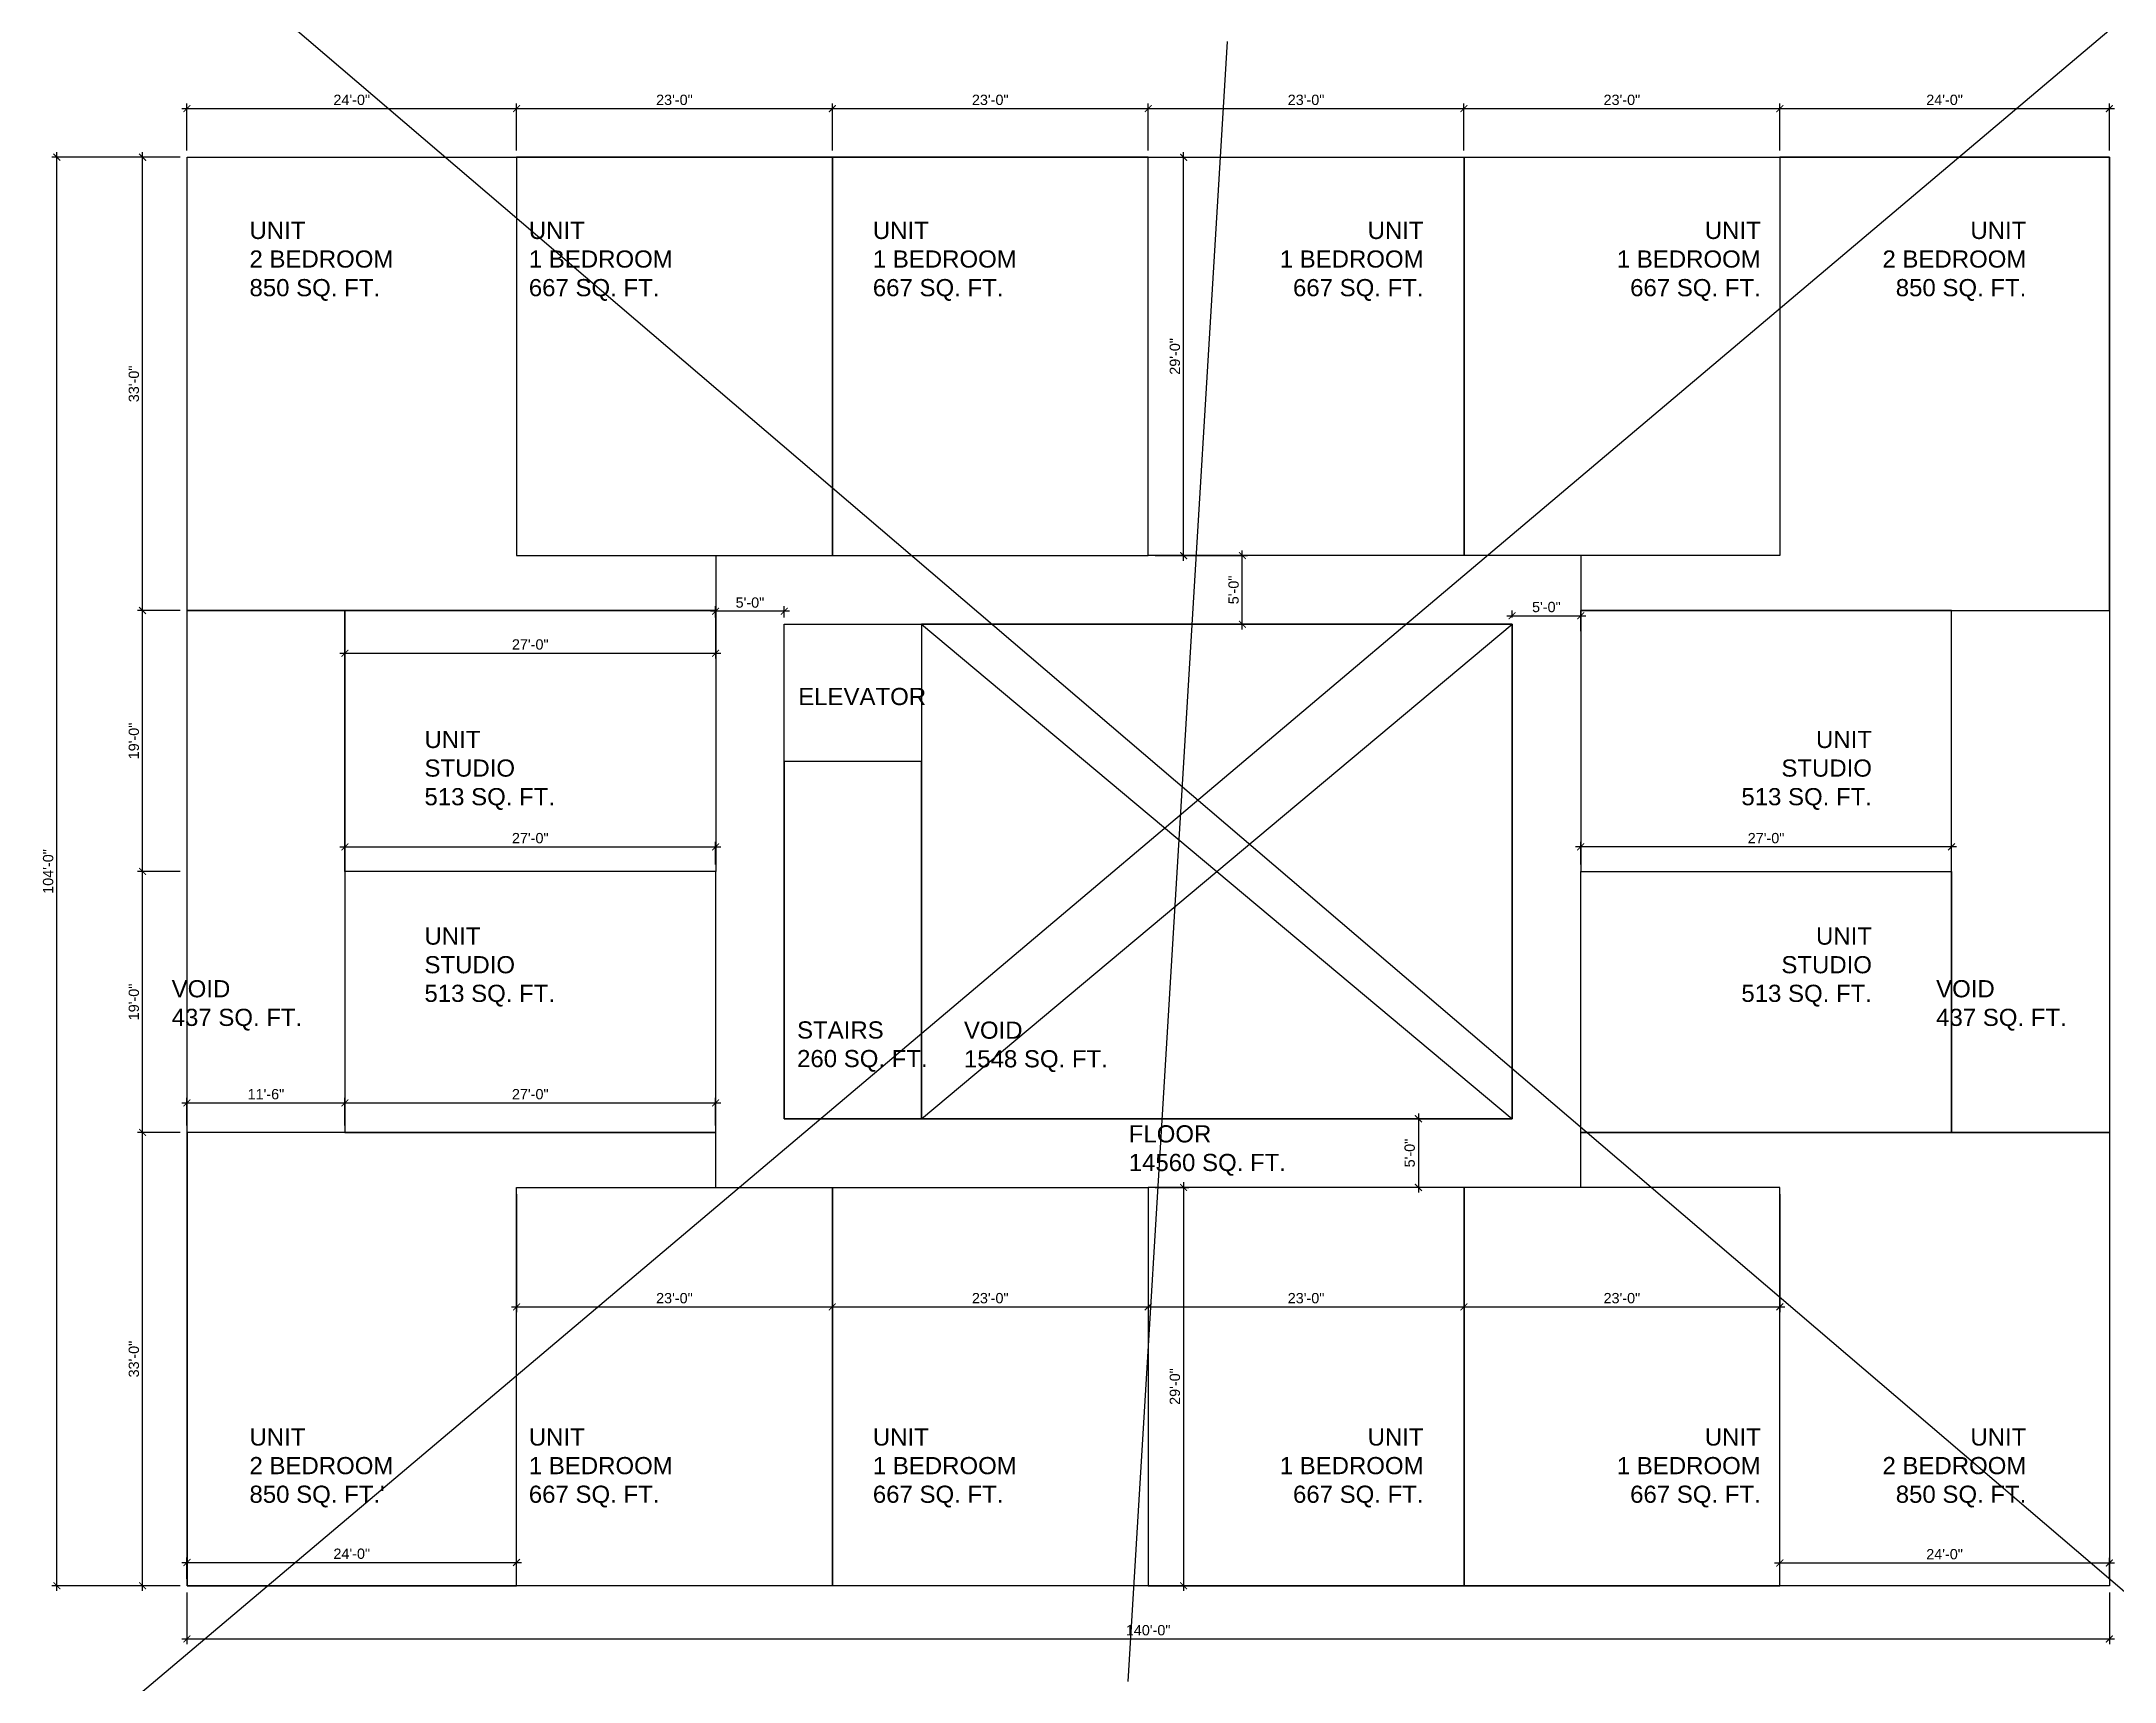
# Model space of a CAD drawing. Header units: feet. Extents: x -7809 to 10324, y 621 to 3578.
# Drawn here: x -7077 to -5265, y 1319 to 2752 of the extents above; entities that cross this region are included whole.
import ezdxf

# ---------------------------------------------------------------- set-up
doc = ezdxf.new("R2010")
doc.units = ezdxf.units.FT
doc.header["$LTSCALE"] = 2
doc.layers.add('walls', color=150, linetype='Continuous')
doc.styles.get("Standard").update_dxf_attribs({"font": 'arial.ttf'})
doc.dimstyles.new('Arch96', dxfattribs={"dimscale": 96, "dimtxt": 0.09375, "dimasz": 0.0625, "dimexe": 0.046875, "dimexo": 0.0625, "dimgap": 0.03125, "dimtad": 1, "dimtoh": 1, "dimdec": 4, "dimzin": 3, "dimdsep": 46, "dimlunit": 4, "dimtxsty": 'Standard', "dimblk": 'ARO14', "dimblk1": 'ARCHTICK', "dimblk2": 'ARCHTICK', "dimsah": 1, "dimcen": 0.1875, "dimdle": 0.046875, "dimclrd": 256, "dimclre": 256, "dimclrt": 256, "dimaunit": 1, "dimadec": 3, "dimazin": 2, "dimtfac": 1, "dimtdec": 4, "dimtmove": 2, "dimatfit": 3, "dimldrblk": 'ARO14', "dimfxl": 1, "dimfrac": 2, "dimlwd": -3, "dimlwe": -3, "dimarcsym": 0})

msp = doc.modelspace()

# ---------------------------------------------------------------- texts
at = {"layer": 'walls', "char_height": 15}
for s, width, insert, attachment_point in [('UNIT\\P2 BEDROOM\\P850 SQ. FT.', 131.6050053, (-6895.16454, 2594.10191), 1), ('UNIT\\P1 BEDROOM\\P667 SQ. FT.', 179.3531107, (-6651.04199, 2594.10191), 1), ('UNIT\\P1 BEDROOM\\P667 SQ. FT.', 131.6050053, (-6350.39025, 2594.10191), 1), ('UNIT\\P1 BEDROOM\\P667 SQ. FT.', 131.6050053, (-5869.11369, 2594.10191), 3), ('UNIT\\P1 BEDROOM\\P667 SQ. FT.', 179.3531107, (-5574.46195, 2594.10191), 3), ('UNIT\\P2 BEDROOM\\P850 SQ. FT.', 131.6050053, (-5342.3394, 2594.10191), 3), ('ELEVATOR', 131.6050053, (-6415.62361, 2186.88998), 1), ('UNIT\\PSTUDIO\\P513 SQ. FT.', 131.6050053, (-6742.24715, 2149.37014), 1), ('UNIT\\PSTUDIO\\P513 SQ. FT.', 131.6050053, (-5477.25678, 2149.37014), 3), ('UNIT\\PSTUDIO\\P513 SQ. FT.', 131.6050053, (-6742.24715, 1977.57115), 1), ('UNIT\\PSTUDIO\\P513 SQ. FT.', 131.6050053, (-5477.25678, 1977.57115), 3), ('VOID\\P437 SQ. FT.', 131.6050053, (-6963.15437, 1931.57115), 1), ('VOID\\P437 SQ. FT.', 131.6050053, (-5421.15437, 1931.57115), 1), ('STAIRS\\P260 SQ. FT.', 131.6050053, (-6416.60954, 1895.57115), 1), ('VOID\\P1548 SQ. FT.', 131.6050053, (-6270.77436, 1895.37346), 1), ('FLOOR\\P14560 SQ. FT.', 182.4151586, (-6126.77436, 1804.78892), 1), ("UNIT\\P2 BEDROOM\\P850 SQ. FT.'", 131.6050053, (-6895.16454, 1470.82076), 7), ('UNIT\\P1 BEDROOM\\P667 SQ. FT.', 179.3531107, (-6651.04199, 1470.82076), 7), ('UNIT\\P1 BEDROOM\\P667 SQ. FT.', 131.6050053, (-6350.39025, 1470.82076), 7), ('UNIT\\P1 BEDROOM\\P667 SQ. FT.', 131.6050053, (-5869.11369, 1470.82076), 9), ('UNIT\\P1 BEDROOM\\P667 SQ. FT.', 179.3531107, (-5574.46195, 1470.82076), 9), ('UNIT\\P2 BEDROOM\\P850 SQ. FT.', 131.6050053, (-5342.3394, 1470.82076), 9)]:
    msp.add_mtext_dynamic_manual_height_columns(s, width=width, gutter_width=12.5, heights=[0], dxfattribs=dict(at, insert=insert, attachment_point=attachment_point))

# ---------------------------------------------------------------- blocks, each defined once
blk = doc.blocks.new('_ARCHTICK')
at = {"linetype": 'ByBlock', "const_width": 0.15}
blk.add_lwpolyline([(-0.5, -0.5), (0.5, 0.5)], dxfattribs=at)
blk = doc.blocks.new('*D16')
at = {"layer": 'Defpoints', "color": 0, "transparency": 16777216}
for p in [(-7063.5, 2650.5), (-6949.8, 2650.5), (-6949.8, 1402.5)]:
    blk.add_point(p, dxfattribs=at)
at = {"layer": 'walls', "lineweight": -3, "transparency": 16777216}
for p, q in [((-6955.8, 2650.5), (-7068, 2650.5)), ((-7063.5, 1398), (-7063.5, 2655)), ((-6955.8, 1402.5), (-7068, 1402.5))]:
    blk.add_line(p, q, dxfattribs=at)
at = {"layer": 'walls', "lineweight": -3, "transparency": 16777216, "xscale": 6, "yscale": 6, "zscale": 6}
for p, rotation in [((-7063.5, 2650.5), 90), ((-7063.5, 1402.5), 270)]:
    blk.add_blockref('_ARCHTICK', p, dxfattribs=dict(at, rotation=rotation))
at = {"layer": 'walls', "transparency": 16777216, "insert": (-7071.1, 2026.5), "char_height": 9, "attachment_point": 5, "rotation": 90}
blk.add_mtext('104\'-0"', dxfattribs=at)
blk = doc.blocks.new('ARO14')
blk.add_line((0, 0), (-1.02, 0))
at = {"const_width": 0.0625}
blk.add_lwpolyline([(-0.77, 0.47), (0, 0), (-0.77, -0.47)], dxfattribs=at)
blk = doc.blocks.new('*D18')
at = {"layer": 'Defpoints', "color": 0, "transparency": 16777216}
for p in [(-6949.8, 1402.5), (-5269.8, 1402.5), (-5269.8, 1356)]:
    blk.add_point(p, dxfattribs=at)
at = {"layer": 'walls', "lineweight": -3, "transparency": 16777216}
for p, q in [((-6949.8, 1396.5), (-6949.8, 1351.5)), ((-5269.8, 1396.5), (-5269.8, 1351.5)), ((-6954.3, 1356), (-5265.3, 1356))]:
    blk.add_line(p, q, dxfattribs=at)
at = {"layer": 'walls', "lineweight": -3, "transparency": 16777216, "xscale": 6, "yscale": 6, "zscale": 6, "rotation": 180}
blk.add_blockref('_ARCHTICK', (-6949.8, 1356), dxfattribs=at)
at = {"layer": 'walls', "lineweight": -3, "transparency": 16777216, "xscale": 6, "yscale": 6, "zscale": 6}
blk.add_blockref('_ARCHTICK', (-5269.8, 1356), dxfattribs=at)
at = {"layer": 'walls', "transparency": 16777216, "insert": (-6109.8, 1363.6), "char_height": 9, "attachment_point": 5}
blk.add_mtext('140\'-0"', dxfattribs=at)
blk = doc.blocks.new('*D19')
at = {"layer": 'Defpoints', "color": 0, "transparency": 16777216}
for p in [(-6988.6, 2026.5), (-6949.8, 2026.5), (-6949.8, 1798.5)]:
    blk.add_point(p, dxfattribs=at)
at = {"layer": 'walls', "lineweight": -3, "transparency": 16777216}
for p, q in [((-6988.6, 1794), (-6988.6, 2031)), ((-6955.8, 2026.5), (-6993.1, 2026.5)), ((-6955.8, 1798.5), (-6993.1, 1798.5))]:
    blk.add_line(p, q, dxfattribs=at)
at = {"layer": 'walls', "lineweight": -3, "transparency": 16777216, "xscale": 6, "yscale": 6, "zscale": 6}
for p, rotation in [((-6988.6, 2026.5), 90), ((-6988.6, 1798.5), 270)]:
    blk.add_blockref('_ARCHTICK', p, dxfattribs=dict(at, rotation=rotation))
at = {"layer": 'walls', "transparency": 16777216, "insert": (-6996.2, 1912.5), "char_height": 9, "attachment_point": 5, "rotation": 90}
blk.add_mtext('19\'-0"', dxfattribs=at)
blk = doc.blocks.new('*D21')
at = {"layer": 'Defpoints', "color": 0, "transparency": 16777216}
for p in [(-6811.8, 2254.5), (-6487.8, 2254.5), (-6487.8, 2217.2)]:
    blk.add_point(p, dxfattribs=at)
at = {"layer": 'walls', "lineweight": -3, "transparency": 16777216}
for p, q in [((-6811.8, 2248.5), (-6811.8, 2212.7)), ((-6487.8, 2248.5), (-6487.8, 2212.7)), ((-6816.3, 2217.2), (-6483.3, 2217.2))]:
    blk.add_line(p, q, dxfattribs=at)
at = {"layer": 'walls', "lineweight": -3, "transparency": 16777216, "xscale": 6, "yscale": 6, "zscale": 6, "rotation": 180}
blk.add_blockref('_ARCHTICK', (-6811.8, 2217.2), dxfattribs=at)
at = {"layer": 'walls', "lineweight": -3, "transparency": 16777216, "xscale": 6, "yscale": 6, "zscale": 6}
blk.add_blockref('_ARCHTICK', (-6487.8, 2217.2), dxfattribs=at)
at = {"layer": 'walls', "transparency": 16777216, "insert": (-6649.8, 2224.8), "char_height": 9, "attachment_point": 5}
blk.add_mtext('27\'-0"', dxfattribs=at)
blk = doc.blocks.new('*D27')
at = {"layer": 'Defpoints', "color": 0, "transparency": 16777216}
for p in [(-6988.6, 1798.5), (-6949.8, 1798.5), (-6949.8, 1402.5)]:
    blk.add_point(p, dxfattribs=at)
at = {"layer": 'walls', "lineweight": -3, "transparency": 16777216}
for p, q in [((-6955.8, 1798.5), (-6993.1, 1798.5)), ((-6988.6, 1398), (-6988.6, 1803)), ((-6955.8, 1402.5), (-6993.1, 1402.5))]:
    blk.add_line(p, q, dxfattribs=at)
at = {"layer": 'walls', "lineweight": -3, "transparency": 16777216, "xscale": 6, "yscale": 6, "zscale": 6}
for p, rotation in [((-6988.6, 1798.5), 90), ((-6988.6, 1402.5), 270)]:
    blk.add_blockref('_ARCHTICK', p, dxfattribs=dict(at, rotation=rotation))
at = {"layer": 'walls', "transparency": 16777216, "insert": (-6996.2, 1600.5), "char_height": 9, "attachment_point": 5, "rotation": 90}
blk.add_mtext('33\'-0"', dxfattribs=at)
blk = doc.blocks.new('*D28')
at = {"layer": 'Defpoints', "color": 0, "transparency": 16777216}
for p in [(-6988.6, 2254.5), (-6949.8, 2254.5), (-6949.8, 2026.5)]:
    blk.add_point(p, dxfattribs=at)
at = {"layer": 'walls', "lineweight": -3, "transparency": 16777216}
for p, q in [((-6955.8, 2254.5), (-6993.1, 2254.5)), ((-6988.6, 2022), (-6988.6, 2259)), ((-6955.8, 2026.5), (-6993.1, 2026.5))]:
    blk.add_line(p, q, dxfattribs=at)
at = {"layer": 'walls', "lineweight": -3, "transparency": 16777216, "xscale": 6, "yscale": 6, "zscale": 6}
for p, rotation in [((-6988.6, 2254.5), 90), ((-6988.6, 2026.5), 270)]:
    blk.add_blockref('_ARCHTICK', p, dxfattribs=dict(at, rotation=rotation))
at = {"layer": 'walls', "transparency": 16777216, "insert": (-6996.2, 2140.5), "char_height": 9, "attachment_point": 5, "rotation": 90}
blk.add_mtext('19\'-0"', dxfattribs=at)
blk = doc.blocks.new('*D29')
at = {"layer": 'Defpoints', "color": 0, "transparency": 16777216}
for p in [(-6988.6, 2650.5), (-6949.8, 2650.5), (-6949.8, 2254.5)]:
    blk.add_point(p, dxfattribs=at)
at = {"layer": 'walls', "lineweight": -3, "transparency": 16777216}
for p, q in [((-6955.8, 2650.5), (-6993.1, 2650.5)), ((-6988.6, 2250), (-6988.6, 2655)), ((-6955.8, 2254.5), (-6993.1, 2254.5))]:
    blk.add_line(p, q, dxfattribs=at)
at = {"layer": 'walls', "lineweight": -3, "transparency": 16777216, "xscale": 6, "yscale": 6, "zscale": 6}
for p, rotation in [((-6988.6, 2650.5), 90), ((-6988.6, 2254.5), 270)]:
    blk.add_blockref('_ARCHTICK', p, dxfattribs=dict(at, rotation=rotation))
at = {"layer": 'walls', "transparency": 16777216, "insert": (-6996.2, 2452.5), "char_height": 9, "attachment_point": 5, "rotation": 90}
blk.add_mtext('33\'-0"', dxfattribs=at)
blk = doc.blocks.new('*D30')
at = {"layer": 'Defpoints', "color": 0, "transparency": 16777216}
for p in [(-6661.8, 2693), (-6949.8, 2650.5), (-6661.8, 2650.5)]:
    blk.add_point(p, dxfattribs=at)
at = {"layer": 'walls', "lineweight": -3, "transparency": 16777216}
for p, q in [((-6954.3, 2693), (-6657.3, 2693)), ((-6949.8, 2656.5), (-6949.8, 2697.5)), ((-6661.8, 2656.5), (-6661.8, 2697.5))]:
    blk.add_line(p, q, dxfattribs=at)
at = {"layer": 'walls', "lineweight": -3, "transparency": 16777216, "xscale": 6, "yscale": 6, "zscale": 6, "rotation": 180}
blk.add_blockref('_ARCHTICK', (-6949.8, 2693), dxfattribs=at)
at = {"layer": 'walls', "lineweight": -3, "transparency": 16777216, "xscale": 6, "yscale": 6, "zscale": 6}
blk.add_blockref('_ARCHTICK', (-6661.8, 2693), dxfattribs=at)
at = {"layer": 'walls', "transparency": 16777216, "insert": (-6805.8, 2700.6), "char_height": 9, "attachment_point": 5}
blk.add_mtext('24\'-0"', dxfattribs=at)
blk = doc.blocks.new('*D31')
at = {"layer": 'Defpoints', "color": 0, "transparency": 16777216}
for p in [(-6385.8, 2693), (-6661.8, 2650.5), (-6385.8, 2650.5)]:
    blk.add_point(p, dxfattribs=at)
at = {"layer": 'walls', "lineweight": -3, "transparency": 16777216}
for p, q in [((-6666.3, 2693), (-6381.3, 2693)), ((-6661.8, 2656.5), (-6661.8, 2697.5)), ((-6385.8, 2656.5), (-6385.8, 2697.5))]:
    blk.add_line(p, q, dxfattribs=at)
at = {"layer": 'walls', "lineweight": -3, "transparency": 16777216, "xscale": 6, "yscale": 6, "zscale": 6, "rotation": 180}
blk.add_blockref('_ARCHTICK', (-6661.8, 2693), dxfattribs=at)
at = {"layer": 'walls', "lineweight": -3, "transparency": 16777216, "xscale": 6, "yscale": 6, "zscale": 6}
blk.add_blockref('_ARCHTICK', (-6385.8, 2693), dxfattribs=at)
at = {"layer": 'walls', "transparency": 16777216, "insert": (-6523.8, 2700.6), "char_height": 9, "attachment_point": 5}
blk.add_mtext('23\'-0"', dxfattribs=at)
blk = doc.blocks.new('*D32')
at = {"layer": 'Defpoints', "color": 0, "transparency": 16777216}
for p in [(-6109.8, 2693), (-6385.8, 2650.5), (-6109.8, 2650.5)]:
    blk.add_point(p, dxfattribs=at)
at = {"layer": 'walls', "lineweight": -3, "transparency": 16777216}
for p, q in [((-6390.3, 2693), (-6105.3, 2693)), ((-6385.8, 2656.5), (-6385.8, 2697.5)), ((-6109.8, 2656.5), (-6109.8, 2697.5))]:
    blk.add_line(p, q, dxfattribs=at)
at = {"layer": 'walls', "lineweight": -3, "transparency": 16777216, "xscale": 6, "yscale": 6, "zscale": 6, "rotation": 180}
blk.add_blockref('_ARCHTICK', (-6385.8, 2693), dxfattribs=at)
at = {"layer": 'walls', "lineweight": -3, "transparency": 16777216, "xscale": 6, "yscale": 6, "zscale": 6}
blk.add_blockref('_ARCHTICK', (-6109.8, 2693), dxfattribs=at)
at = {"layer": 'walls', "transparency": 16777216, "insert": (-6247.8, 2700.6), "char_height": 9, "attachment_point": 5}
blk.add_mtext('23\'-0"', dxfattribs=at)
blk = doc.blocks.new('*D33')
at = {"layer": 'Defpoints', "color": 0, "transparency": 16777216}
for p in [(-5833.8, 2693), (-6109.8, 2650.5), (-5833.8, 2650.5)]:
    blk.add_point(p, dxfattribs=at)
at = {"layer": 'walls', "lineweight": -3, "transparency": 16777216}
for p, q in [((-6114.3, 2693), (-5829.3, 2693)), ((-6109.8, 2656.5), (-6109.8, 2697.5)), ((-5833.8, 2656.5), (-5833.8, 2697.5))]:
    blk.add_line(p, q, dxfattribs=at)
at = {"layer": 'walls', "lineweight": -3, "transparency": 16777216, "xscale": 6, "yscale": 6, "zscale": 6, "rotation": 180}
blk.add_blockref('_ARCHTICK', (-6109.8, 2693), dxfattribs=at)
at = {"layer": 'walls', "lineweight": -3, "transparency": 16777216, "xscale": 6, "yscale": 6, "zscale": 6}
blk.add_blockref('_ARCHTICK', (-5833.8, 2693), dxfattribs=at)
at = {"layer": 'walls', "transparency": 16777216, "insert": (-5971.8, 2700.6), "char_height": 9, "attachment_point": 5}
blk.add_mtext('23\'-0"', dxfattribs=at)
blk = doc.blocks.new('*D34')
at = {"layer": 'Defpoints', "color": 0, "transparency": 16777216}
for p in [(-5557.8, 2693), (-5833.8, 2650.5), (-5557.8, 2650.5)]:
    blk.add_point(p, dxfattribs=at)
at = {"layer": 'walls', "lineweight": -3, "transparency": 16777216}
for p, q in [((-5838.3, 2693), (-5553.3, 2693)), ((-5833.8, 2656.5), (-5833.8, 2697.5)), ((-5557.8, 2656.5), (-5557.8, 2697.5))]:
    blk.add_line(p, q, dxfattribs=at)
at = {"layer": 'walls', "lineweight": -3, "transparency": 16777216, "xscale": 6, "yscale": 6, "zscale": 6, "rotation": 180}
blk.add_blockref('_ARCHTICK', (-5833.8, 2693), dxfattribs=at)
at = {"layer": 'walls', "lineweight": -3, "transparency": 16777216, "xscale": 6, "yscale": 6, "zscale": 6}
blk.add_blockref('_ARCHTICK', (-5557.8, 2693), dxfattribs=at)
at = {"layer": 'walls', "transparency": 16777216, "insert": (-5695.8, 2700.6), "char_height": 9, "attachment_point": 5}
blk.add_mtext('23\'-0"', dxfattribs=at)
blk = doc.blocks.new('*D35')
at = {"layer": 'Defpoints', "color": 0, "transparency": 16777216}
for p in [(-5269.8, 2693), (-5557.8, 2650.5), (-5269.8, 2650.5)]:
    blk.add_point(p, dxfattribs=at)
at = {"layer": 'walls', "lineweight": -3, "transparency": 16777216}
for p, q in [((-5562.3, 2693), (-5265.3, 2693)), ((-5557.8, 2656.5), (-5557.8, 2697.5)), ((-5269.8, 2656.5), (-5269.8, 2697.5))]:
    blk.add_line(p, q, dxfattribs=at)
at = {"layer": 'walls', "lineweight": -3, "transparency": 16777216, "xscale": 6, "yscale": 6, "zscale": 6, "rotation": 180}
blk.add_blockref('_ARCHTICK', (-5557.8, 2693), dxfattribs=at)
at = {"layer": 'walls', "lineweight": -3, "transparency": 16777216, "xscale": 6, "yscale": 6, "zscale": 6}
blk.add_blockref('_ARCHTICK', (-5269.8, 2693), dxfattribs=at)
at = {"layer": 'walls', "transparency": 16777216, "insert": (-5413.8, 2700.6), "char_height": 9, "attachment_point": 5}
blk.add_mtext('24\'-0"', dxfattribs=at)
blk = doc.blocks.new('*D36')
at = {"layer": 'Defpoints', "color": 0, "transparency": 16777216}
for p in [(-6109.8, 2650.5), (-6078.8, 2650.5), (-6109.8, 2302.5)]:
    blk.add_point(p, dxfattribs=at)
at = {"layer": 'walls', "lineweight": -3, "transparency": 16777216}
for p, q in [((-6103.8, 2650.5), (-6074.3, 2650.5)), ((-6078.8, 2298), (-6078.8, 2655)), ((-6103.8, 2302.5), (-6074.3, 2302.5))]:
    blk.add_line(p, q, dxfattribs=at)
at = {"layer": 'walls', "lineweight": -3, "transparency": 16777216, "xscale": 6, "yscale": 6, "zscale": 6}
for p, rotation in [((-6078.8, 2650.5), 90), ((-6078.8, 2302.5), 270)]:
    blk.add_blockref('_ARCHTICK', p, dxfattribs=dict(at, rotation=rotation))
at = {"layer": 'walls', "transparency": 16777216, "insert": (-6086.4, 2476.5), "char_height": 9, "attachment_point": 5, "rotation": 90}
blk.add_mtext('29\'-0"', dxfattribs=at)
blk = doc.blocks.new('*D40')
at = {"layer": 'Defpoints', "color": 0, "transparency": 16777216}
for p in [(-6487.8, 2048), (-6811.8, 2026.5), (-6487.8, 2026.5)]:
    blk.add_point(p, dxfattribs=at)
at = {"layer": 'walls', "lineweight": -3, "transparency": 16777216}
for p, q in [((-6816.3, 2048), (-6483.3, 2048)), ((-6811.8, 2032.5), (-6811.8, 2052.5)), ((-6487.8, 2032.5), (-6487.8, 2052.5))]:
    blk.add_line(p, q, dxfattribs=at)
at = {"layer": 'walls', "lineweight": -3, "transparency": 16777216, "xscale": 6, "yscale": 6, "zscale": 6, "rotation": 180}
blk.add_blockref('_ARCHTICK', (-6811.8, 2048), dxfattribs=at)
at = {"layer": 'walls', "lineweight": -3, "transparency": 16777216, "xscale": 6, "yscale": 6, "zscale": 6}
blk.add_blockref('_ARCHTICK', (-6487.8, 2048), dxfattribs=at)
at = {"layer": 'walls', "transparency": 16777216, "insert": (-6649.8, 2055.6), "char_height": 9, "attachment_point": 5}
blk.add_mtext('27\'-0"', dxfattribs=at)
blk = doc.blocks.new('*D43')
at = {"layer": 'Defpoints', "color": 0, "transparency": 16777216}
for p in [(-6109.8, 2302.5), (-6027.5, 2302.5), (-6109.8, 2242.5)]:
    blk.add_point(p, dxfattribs=at)
at = {"layer": 'walls', "lineweight": -3, "transparency": 16777216}
for p, q in [((-6103.8, 2302.5), (-6023, 2302.5)), ((-6027.5, 2238), (-6027.5, 2307)), ((-6103.8, 2242.5), (-6023, 2242.5))]:
    blk.add_line(p, q, dxfattribs=at)
at = {"layer": 'walls', "lineweight": -3, "transparency": 16777216, "xscale": 6, "yscale": 6, "zscale": 6}
for p, rotation in [((-6027.5, 2302.5), 90), ((-6027.5, 2242.5), 270)]:
    blk.add_blockref('_ARCHTICK', p, dxfattribs=dict(at, rotation=rotation))
at = {"layer": 'walls', "transparency": 16777216, "insert": (-6035.1, 2272.5), "char_height": 9, "attachment_point": 5, "rotation": 90}
blk.add_mtext('5\'-0"', dxfattribs=at)
blk = doc.blocks.new('*D44')
at = {"layer": 'Defpoints', "color": 0, "transparency": 16777216}
for p in [(-5791.8, 1810.5), (-5873.6, 1750.5), (-5833.8, 1750.5)]:
    blk.add_point(p, dxfattribs=at)
at = {"layer": 'walls', "lineweight": -3, "transparency": 16777216}
for p, q in [((-5873.6, 1815), (-5873.6, 1746)), ((-5797.8, 1810.5), (-5878.1, 1810.5)), ((-5839.8, 1750.5), (-5878.1, 1750.5))]:
    blk.add_line(p, q, dxfattribs=at)
at = {"layer": 'walls', "lineweight": -3, "transparency": 16777216, "xscale": 6, "yscale": 6, "zscale": 6}
for p, rotation in [((-5873.6, 1810.5), 90), ((-5873.6, 1750.5), 270)]:
    blk.add_blockref('_ARCHTICK', p, dxfattribs=dict(at, rotation=rotation))
at = {"layer": 'walls', "transparency": 16777216, "insert": (-5881.2, 1780.5), "char_height": 9, "attachment_point": 5, "rotation": 90}
blk.add_mtext('5\'-0"', dxfattribs=at)
blk = doc.blocks.new('*D45')
at = {"layer": 'Defpoints', "color": 0, "transparency": 16777216}
for p in [(-6487.8, 2253.9), (-6487.8, 2242.5), (-6427.8, 2242.5)]:
    blk.add_point(p, dxfattribs=at)
at = {"layer": 'walls', "lineweight": -3, "transparency": 16777216}
for p, q in [((-6423.3, 2253.9), (-6492.3, 2253.9)), ((-6487.8, 2248.5), (-6487.8, 2258.4)), ((-6427.8, 2248.5), (-6427.8, 2258.4))]:
    blk.add_line(p, q, dxfattribs=at)
at = {"layer": 'walls', "lineweight": -3, "transparency": 16777216, "xscale": 6, "yscale": 6, "zscale": 6, "rotation": 180}
blk.add_blockref('_ARCHTICK', (-6487.8, 2253.9), dxfattribs=at)
at = {"layer": 'walls', "lineweight": -3, "transparency": 16777216, "xscale": 6, "yscale": 6, "zscale": 6}
blk.add_blockref('_ARCHTICK', (-6427.8, 2253.9), dxfattribs=at)
at = {"layer": 'walls', "transparency": 16777216, "insert": (-6457.8, 2261.4), "char_height": 9, "attachment_point": 5}
blk.add_mtext('5\'-0"', dxfattribs=at)
blk = doc.blocks.new('*D46')
at = {"layer": 'Defpoints', "color": 0, "transparency": 16777216}
for p in [(-5731.8, 2249.9), (-5791.8, 2242.5), (-5731.8, 2230.5)]:
    blk.add_point(p, dxfattribs=at)
at = {"layer": 'walls', "lineweight": -3, "transparency": 16777216}
for p, q in [((-5796.3, 2249.9), (-5727.3, 2249.9)), ((-5791.8, 2248.5), (-5791.8, 2254.4)), ((-5731.8, 2236.5), (-5731.8, 2254.4))]:
    blk.add_line(p, q, dxfattribs=at)
at = {"layer": 'walls', "lineweight": -3, "transparency": 16777216, "xscale": 6, "yscale": 6, "zscale": 6, "rotation": 180}
blk.add_blockref('_ARCHTICK', (-5791.8, 2249.9), dxfattribs=at)
at = {"layer": 'walls', "lineweight": -3, "transparency": 16777216, "xscale": 6, "yscale": 6, "zscale": 6}
blk.add_blockref('_ARCHTICK', (-5731.8, 2249.9), dxfattribs=at)
at = {"layer": 'walls', "transparency": 16777216, "insert": (-5761.8, 2257.5), "char_height": 9, "attachment_point": 5}
blk.add_mtext('5\'-0"', dxfattribs=at)
blk = doc.blocks.new('*D47')
at = {"layer": 'Defpoints', "color": 0, "transparency": 16777216}
for p in [(-6109.8, 1750.5), (-6109.8, 1402.5), (-6078.8, 1402.5)]:
    blk.add_point(p, dxfattribs=at)
at = {"layer": 'walls', "lineweight": -3, "transparency": 16777216}
for p, q in [((-6103.8, 1750.5), (-6074.3, 1750.5)), ((-6078.8, 1755), (-6078.8, 1398)), ((-6103.8, 1402.5), (-6074.3, 1402.5))]:
    blk.add_line(p, q, dxfattribs=at)
at = {"layer": 'walls', "lineweight": -3, "transparency": 16777216, "xscale": 6, "yscale": 6, "zscale": 6}
for p, rotation in [((-6078.8, 1750.5), 90), ((-6078.8, 1402.5), 270)]:
    blk.add_blockref('_ARCHTICK', p, dxfattribs=dict(at, rotation=rotation))
at = {"layer": 'walls', "transparency": 16777216, "insert": (-6086.4, 1576.5), "char_height": 9, "attachment_point": 5, "rotation": 90}
blk.add_mtext('29\'-0"', dxfattribs=at)
blk = doc.blocks.new('*D48')
at = {"layer": 'Defpoints', "color": 0, "transparency": 16777216}
for p in [(-6811.8, 1824.3), (-6949.8, 1798.5), (-6811.8, 1798.5)]:
    blk.add_point(p, dxfattribs=at)
at = {"layer": 'walls', "lineweight": -3, "transparency": 16777216}
for p, q in [((-6954.3, 1824.3), (-6807.3, 1824.3)), ((-6949.8, 1804.5), (-6949.8, 1828.8)), ((-6811.8, 1804.5), (-6811.8, 1828.8))]:
    blk.add_line(p, q, dxfattribs=at)
at = {"layer": 'walls', "lineweight": -3, "transparency": 16777216, "xscale": 6, "yscale": 6, "zscale": 6, "rotation": 180}
blk.add_blockref('_ARCHTICK', (-6949.8, 1824.3), dxfattribs=at)
at = {"layer": 'walls', "lineweight": -3, "transparency": 16777216, "xscale": 6, "yscale": 6, "zscale": 6}
blk.add_blockref('_ARCHTICK', (-6811.8, 1824.3), dxfattribs=at)
at = {"layer": 'walls', "transparency": 16777216, "insert": (-6880.8, 1831.9), "char_height": 9, "attachment_point": 5}
blk.add_mtext('11\'-6"', dxfattribs=at)
blk = doc.blocks.new('*D49')
at = {"layer": 'Defpoints', "color": 0, "transparency": 16777216}
for p in [(-6487.8, 1824.3), (-6811.8, 1798.5), (-6487.8, 1798.5)]:
    blk.add_point(p, dxfattribs=at)
at = {"layer": 'walls', "lineweight": -3, "transparency": 16777216}
for p, q in [((-6816.3, 1824.3), (-6483.3, 1824.3)), ((-6811.8, 1804.5), (-6811.8, 1828.8)), ((-6487.8, 1804.5), (-6487.8, 1828.8))]:
    blk.add_line(p, q, dxfattribs=at)
at = {"layer": 'walls', "lineweight": -3, "transparency": 16777216, "xscale": 6, "yscale": 6, "zscale": 6, "rotation": 180}
blk.add_blockref('_ARCHTICK', (-6811.8, 1824.3), dxfattribs=at)
at = {"layer": 'walls', "lineweight": -3, "transparency": 16777216, "xscale": 6, "yscale": 6, "zscale": 6}
blk.add_blockref('_ARCHTICK', (-6487.8, 1824.3), dxfattribs=at)
at = {"layer": 'walls', "transparency": 16777216, "insert": (-6649.8, 1831.9), "char_height": 9, "attachment_point": 5}
blk.add_mtext('27\'-0"', dxfattribs=at)
blk = doc.blocks.new('*D51')
at = {"layer": 'Defpoints', "color": 0, "transparency": 16777216}
for p in [(-6661.8, 1422.8), (-6949.8, 1402.5), (-6661.8, 1402.5)]:
    blk.add_point(p, dxfattribs=at)
at = {"layer": 'walls', "lineweight": -3, "transparency": 16777216}
for p, q in [((-6954.3, 1422.8), (-6657.3, 1422.8)), ((-6949.8, 1408.5), (-6949.8, 1427.3)), ((-6661.8, 1408.5), (-6661.8, 1427.3))]:
    blk.add_line(p, q, dxfattribs=at)
at = {"layer": 'walls', "lineweight": -3, "transparency": 16777216, "xscale": 6, "yscale": 6, "zscale": 6, "rotation": 180}
blk.add_blockref('_ARCHTICK', (-6949.8, 1422.8), dxfattribs=at)
at = {"layer": 'walls', "lineweight": -3, "transparency": 16777216, "xscale": 6, "yscale": 6, "zscale": 6}
blk.add_blockref('_ARCHTICK', (-6661.8, 1422.8), dxfattribs=at)
at = {"layer": 'walls', "transparency": 16777216, "insert": (-6805.8, 1430.4), "char_height": 9, "attachment_point": 5}
blk.add_mtext('24\'-0"', dxfattribs=at)
blk = doc.blocks.new('*D52')
at = {"layer": 'Defpoints', "color": 0, "transparency": 16777216}
for p in [(-5269.8, 1422.4), (-5557.8, 1402.5), (-5269.8, 1402.5)]:
    blk.add_point(p, dxfattribs=at)
at = {"layer": 'walls', "lineweight": -3, "transparency": 16777216}
for p, q in [((-5562.3, 1422.4), (-5265.3, 1422.4)), ((-5557.8, 1408.5), (-5557.8, 1426.9)), ((-5269.8, 1408.5), (-5269.8, 1426.9))]:
    blk.add_line(p, q, dxfattribs=at)
at = {"layer": 'walls', "lineweight": -3, "transparency": 16777216, "xscale": 6, "yscale": 6, "zscale": 6, "rotation": 180}
blk.add_blockref('_ARCHTICK', (-5557.8, 1422.4), dxfattribs=at)
at = {"layer": 'walls', "lineweight": -3, "transparency": 16777216, "xscale": 6, "yscale": 6, "zscale": 6}
blk.add_blockref('_ARCHTICK', (-5269.8, 1422.4), dxfattribs=at)
at = {"layer": 'walls', "transparency": 16777216, "insert": (-5413.8, 1430), "char_height": 9, "attachment_point": 5}
blk.add_mtext('24\'-0"', dxfattribs=at)
blk = doc.blocks.new('*D54')
at = {"layer": 'Defpoints', "color": 0, "transparency": 16777216}
for p in [(-5731.8, 2048), (-5731.8, 2026.5), (-5407.8, 2026.5)]:
    blk.add_point(p, dxfattribs=at)
at = {"layer": 'walls', "lineweight": -3, "transparency": 16777216}
for p, q in [((-5403.3, 2048), (-5736.3, 2048)), ((-5731.8, 2032.5), (-5731.8, 2052.5)), ((-5407.8, 2032.5), (-5407.8, 2052.5))]:
    blk.add_line(p, q, dxfattribs=at)
at = {"layer": 'walls', "lineweight": -3, "transparency": 16777216, "xscale": 6, "yscale": 6, "zscale": 6, "rotation": 180}
blk.add_blockref('_ARCHTICK', (-5731.8, 2048), dxfattribs=at)
at = {"layer": 'walls', "lineweight": -3, "transparency": 16777216, "xscale": 6, "yscale": 6, "zscale": 6}
blk.add_blockref('_ARCHTICK', (-5407.8, 2048), dxfattribs=at)
at = {"layer": 'walls', "transparency": 16777216, "insert": (-5569.8, 2055.6), "char_height": 9, "attachment_point": 5}
blk.add_mtext('27\'-0"', dxfattribs=at)
blk = doc.blocks.new('*D55')
at = {"layer": 'Defpoints', "color": 0, "transparency": 16777216}
for p in [(-6661.8, 1750.5), (-6385.8, 1750.5), (-6385.8, 1646.1)]:
    blk.add_point(p, dxfattribs=at)
at = {"layer": 'walls', "lineweight": -3, "transparency": 16777216}
for p, q in [((-6661.8, 1744.5), (-6661.8, 1641.6)), ((-6385.8, 1744.5), (-6385.8, 1641.6)), ((-6666.3, 1646.1), (-6381.3, 1646.1))]:
    blk.add_line(p, q, dxfattribs=at)
at = {"layer": 'walls', "lineweight": -3, "transparency": 16777216, "xscale": 6, "yscale": 6, "zscale": 6, "rotation": 180}
blk.add_blockref('_ARCHTICK', (-6661.8, 1646.1), dxfattribs=at)
at = {"layer": 'walls', "lineweight": -3, "transparency": 16777216, "xscale": 6, "yscale": 6, "zscale": 6}
blk.add_blockref('_ARCHTICK', (-6385.8, 1646.1), dxfattribs=at)
at = {"layer": 'walls', "transparency": 16777216, "insert": (-6523.8, 1653.7), "char_height": 9, "attachment_point": 5}
blk.add_mtext('23\'-0"', dxfattribs=at)
blk = doc.blocks.new('*D56')
at = {"layer": 'Defpoints', "color": 0, "transparency": 16777216}
for p in [(-6385.8, 1750.5), (-6109.8, 1750.5), (-6109.8, 1646.1)]:
    blk.add_point(p, dxfattribs=at)
at = {"layer": 'walls', "lineweight": -3, "transparency": 16777216}
for p, q in [((-6385.8, 1744.5), (-6385.8, 1641.6)), ((-6109.8, 1744.5), (-6109.8, 1641.6)), ((-6390.3, 1646.1), (-6105.3, 1646.1))]:
    blk.add_line(p, q, dxfattribs=at)
at = {"layer": 'walls', "lineweight": -3, "transparency": 16777216, "xscale": 6, "yscale": 6, "zscale": 6, "rotation": 180}
blk.add_blockref('_ARCHTICK', (-6385.8, 1646.1), dxfattribs=at)
at = {"layer": 'walls', "lineweight": -3, "transparency": 16777216, "xscale": 6, "yscale": 6, "zscale": 6}
blk.add_blockref('_ARCHTICK', (-6109.8, 1646.1), dxfattribs=at)
at = {"layer": 'walls', "transparency": 16777216, "insert": (-6247.8, 1653.7), "char_height": 9, "attachment_point": 5}
blk.add_mtext('23\'-0"', dxfattribs=at)
blk = doc.blocks.new('*D57')
at = {"layer": 'Defpoints', "color": 0, "transparency": 16777216}
for p in [(-6109.8, 1750.5), (-5833.8, 1750.5), (-5833.8, 1646.1)]:
    blk.add_point(p, dxfattribs=at)
at = {"layer": 'walls', "lineweight": -3, "transparency": 16777216}
for p, q in [((-6109.8, 1744.5), (-6109.8, 1641.6)), ((-5833.8, 1744.5), (-5833.8, 1641.6)), ((-6114.3, 1646.1), (-5829.3, 1646.1))]:
    blk.add_line(p, q, dxfattribs=at)
at = {"layer": 'walls', "lineweight": -3, "transparency": 16777216, "xscale": 6, "yscale": 6, "zscale": 6, "rotation": 180}
blk.add_blockref('_ARCHTICK', (-6109.8, 1646.1), dxfattribs=at)
at = {"layer": 'walls', "lineweight": -3, "transparency": 16777216, "xscale": 6, "yscale": 6, "zscale": 6}
blk.add_blockref('_ARCHTICK', (-5833.8, 1646.1), dxfattribs=at)
at = {"layer": 'walls', "transparency": 16777216, "insert": (-5971.8, 1653.7), "char_height": 9, "attachment_point": 5}
blk.add_mtext('23\'-0"', dxfattribs=at)
blk = doc.blocks.new('*D58')
at = {"layer": 'Defpoints', "color": 0, "transparency": 16777216}
for p in [(-5833.8, 1750.5), (-5557.8, 1750.5), (-5557.8, 1646.1)]:
    blk.add_point(p, dxfattribs=at)
at = {"layer": 'walls', "lineweight": -3, "transparency": 16777216}
for p, q in [((-5833.8, 1744.5), (-5833.8, 1641.6)), ((-5557.8, 1744.5), (-5557.8, 1641.6)), ((-5838.3, 1646.1), (-5553.3, 1646.1))]:
    blk.add_line(p, q, dxfattribs=at)
at = {"layer": 'walls', "lineweight": -3, "transparency": 16777216, "xscale": 6, "yscale": 6, "zscale": 6, "rotation": 180}
blk.add_blockref('_ARCHTICK', (-5833.8, 1646.1), dxfattribs=at)
at = {"layer": 'walls', "lineweight": -3, "transparency": 16777216, "xscale": 6, "yscale": 6, "zscale": 6}
blk.add_blockref('_ARCHTICK', (-5557.8, 1646.1), dxfattribs=at)
at = {"layer": 'walls', "transparency": 16777216, "insert": (-5695.8, 1653.7), "char_height": 9, "attachment_point": 5}
blk.add_mtext('23\'-0"', dxfattribs=at)

# ---------------------------------------------------------------- dimensions: what is measured, and where the dimension line sits
at = {"layer": 'walls'}
for base, p1, p2, picture, middle in [((-6661.75197, 2693.01494), (-6949.75197, 2650.46134), (-6661.75197, 2650.46134), '*D30', (-6805.75197, 2700.6101)), ((-6385.75197, 2693.01494), (-6661.75197, 2650.46134), (-6385.75197, 2650.46134), '*D31', (-6523.75197, 2700.61317)), ((-6109.75197, 2693.01494), (-6385.75197, 2650.46134), (-6109.75197, 2650.46134), '*D32', (-6247.75197, 2700.61317)), ((-5833.75197, 2693.01494), (-6109.75197, 2650.46134), (-5833.75197, 2650.46134), '*D33', (-5971.75197, 2700.61317)), ((-5557.75197, 2693.01494), (-5833.75197, 2650.46134), (-5557.75197, 2650.46134), '*D34', (-5695.75197, 2700.61317)), ((-5269.75197, 2693.01494), (-5557.75197, 2650.46134), (-5269.75197, 2650.46134), '*D35', (-5413.75197, 2700.6101)), ((-6487.75197, 2253.85198), (-6427.75197, 2242.46134), (-6487.75197, 2242.46134), '*D45', (-6457.75197, 2261.44714)), ((-6487.75197, 2217.18886), (-6811.75197, 2254.46134), (-6487.75197, 2254.46134), '*D21', (-6649.75197, 2224.78402)), ((-5731.75197, 2249.94565), (-5791.75197, 2242.46134), (-5731.75197, 2230.46134), '*D46', (-5761.75197, 2257.54081)), ((-6487.75197, 2047.99605), (-6811.75197, 2026.46134), (-6487.75197, 2026.46134), '*D40', (-6649.75197, 2055.5912)), ((-6811.75197, 1824.33957), (-6949.75197, 1798.46134), (-6811.75197, 1798.46134), '*D48', (-6880.75197, 1831.93473)), ((-6487.75197, 1824.33957), (-6811.75197, 1798.46134), (-6487.75197, 1798.46134), '*D49', (-6649.75197, 1831.93473)), ((-6385.75197, 1646.09973), (-6661.75197, 1750.46134), (-6385.75197, 1750.46134), '*D55', (-6523.75197, 1653.69795)), ((-6109.75197, 1646.09973), (-6385.75197, 1750.46134), (-6109.75197, 1750.46134), '*D56', (-6247.75197, 1653.69795)), ((-5833.75197, 1646.09973), (-6109.75197, 1750.46134), (-5833.75197, 1750.46134), '*D57', (-5971.75197, 1653.69795)), ((-5557.75197, 1646.09973), (-5833.75197, 1750.46134), (-5557.75197, 1750.46134), '*D58', (-5695.75197, 1653.69795)), ((-6661.75197, 1422.75716), (-6949.75197, 1402.46134), (-6661.75197, 1402.46134), '*D51', (-6805.75197, 1430.35231)), ((-5269.75197, 1422.36626), (-5557.75197, 1402.46134), (-5269.75197, 1402.46134), '*D52', (-5413.75197, 1429.96142)), ((-5269.75197, 1355.95573), (-6949.75197, 1402.46134), (-5269.75197, 1402.46134), '*D18', (-6109.75197, 1363.55089))]:
    dim = msp.add_linear_dim(base=base, p1=p1, p2=p2, dimstyle='Arch96', dxfattribs=at)
    dim.commit()
    dim.dimension.update_dxf_attribs({"geometry": picture, "text_midpoint": middle})
for base, p1, p2, angle, picture, middle in [((-7063.4599, 2650.46134), (-6949.75197, 1402.46134), (-6949.75197, 2650.46134), 90, '*D16', (-7071.05506, 2026.46134)), ((-6988.63852, 2650.46134), (-6949.75197, 2254.46134), (-6949.75197, 2650.46134), 90, '*D29', (-6996.23675, 2452.46134)), ((-6078.79112, 2650.46134), (-6109.75197, 2302.46134), (-6109.75197, 2650.46134), 90, '*D36', (-6086.38628, 2476.46134)), ((-6027.48211, 2302.46134), (-6109.75197, 2242.46134), (-6109.75197, 2302.46134), 90, '*D43', (-6035.07726, 2272.46134)), ((-6988.63852, 2254.46134), (-6949.75197, 2026.46134), (-6949.75197, 2254.46134), 90, '*D28', (-6996.23368, 2140.46134)), ((-5731.75197, 2047.99605), (-5407.75197, 2026.46134), (-5731.75197, 2026.46134), 180, '*D54', (-5569.75197, 2055.5912)), ((-6988.63852, 2026.46134), (-6949.75197, 1798.46134), (-6949.75197, 2026.46134), 90, '*D19', (-6996.23368, 1912.46134)), ((-5873.63489, 1750.46134), (-5791.75197, 1810.46134), (-5833.75197, 1750.46134), 90, '*D44', (-5881.23005, 1780.46134)), ((-6988.63852, 1798.46134), (-6949.75197, 1402.46134), (-6949.75197, 1798.46134), 90, '*D27', (-6996.23675, 1600.46134)), ((-6078.79112, 1402.46134), (-6109.75197, 1750.46134), (-6109.75197, 1402.46134), 270, '*D47', (-6086.38628, 1576.46134))]:
    dim = msp.add_linear_dim(base=base, p1=p1, p2=p2, angle=angle, dimstyle='Arch96', dxfattribs=at)
    dim.commit()
    dim.dimension.update_dxf_attribs({"geometry": picture, "text_midpoint": middle})

# ---------------------------------------------------------------- linework, layer by layer
msp.add_lwpolyline([(-6949.75197, 2650.46134), (-5269.75197, 2650.46134), (-5269.75197, 1402.46134), (-6949.75197, 1402.46134)], close=True)
at = {"layer": 'walls', "color": 1}
for p, q in [((-7809.15661, 3577.66191), (-4668.16547, 894.74266)), ((-7563.49249, 824.60099), (-4387.4065, 3507.52024))]:
    msp.add_line(p, q, dxfattribs=at)
at = {"layer": 'walls'}
for p, q in [((-6040.62801, 2751.65539), (-6127.65634, 1318.79992)), ((-6307.75197, 2242.46134), (-5791.75197, 1810.46134)), ((-6307.75197, 1810.46134), (-5791.75197, 2242.46134)), ((-6307.75197, 1822.46134), (-6307.75197, 2118.96552))]:
    msp.add_line(p, q, dxfattribs=at)
for points in [[(-6487.75197, 2302.46134), (-6487.75197, 2254.46134), (-6949.75197, 2254.46134), (-6949.75197, 2650.46134), (-6661.75197, 2650.46134), (-6661.75197, 2302.46134), (-6487.75197, 2302.46134)], [(-5731.75197, 2302.46134), (-5731.75197, 2254.46134), (-5269.75197, 2254.46134), (-5269.75197, 2650.46134), (-5557.75197, 2650.46134), (-5557.75197, 2302.46134), (-5731.75197, 2302.46134)], [(-6487.75197, 1750.46134), (-6487.75197, 1798.46134), (-6949.75197, 1798.46134), (-6949.75197, 1402.46134), (-6661.75197, 1402.46134), (-6661.75197, 1750.46134), (-6487.75197, 1750.46134)], [(-5731.75197, 1750.46134), (-5731.75197, 1798.46134), (-5269.75197, 1798.46134), (-5269.75197, 1402.46134), (-5557.75197, 1402.46134), (-5557.75197, 1750.46134), (-5731.75197, 1750.46134)]]:
    msp.add_lwpolyline(points, dxfattribs=at)
for points in [[(-6661.75197, 2302.46134), (-6385.75197, 2302.46134), (-6385.75197, 2650.46134), (-6661.75197, 2650.46134)], [(-6385.75197, 2302.46134), (-6109.75197, 2302.46134), (-6109.75197, 2650.46134), (-6385.75197, 2650.46134)], [(-5833.75197, 2302.46134), (-6109.75197, 2302.46134), (-6109.75197, 2650.46134), (-5833.75197, 2650.46134)], [(-5557.75197, 2302.46134), (-5833.75197, 2302.46134), (-5833.75197, 2650.46134), (-5557.75197, 2650.46134)], [(-6949.75197, 2254.46134), (-6811.75197, 2254.46134), (-6811.75197, 1798.46134), (-6949.75197, 1798.46134)], [(-6811.75197, 2254.46134), (-6487.75197, 2254.46134), (-6487.75197, 2026.46134), (-6811.75197, 2026.46134)], [(-5407.75197, 2254.46134), (-5731.75197, 2254.46134), (-5731.75197, 2026.46134), (-5407.75197, 2026.46134)], [(-5407.75197, 2254.46134), (-5269.75197, 2254.46134), (-5269.75197, 1798.46134), (-5407.75197, 1798.46134)], [(-6427.75197, 2242.46134), (-5791.75197, 2242.46134), (-5791.75197, 1810.46134), (-6427.75197, 1810.46134)], [(-6427.75197, 2242.46134), (-6307.75197, 2242.46134), (-6307.75197, 2122.46134), (-6427.75197, 2122.46134)], [(-5791.75197, 2242.46134), (-6307.75197, 2242.46134), (-6307.75197, 1810.46134), (-5791.75197, 1810.46134)], [(-6427.75197, 1810.46134), (-6307.75197, 1810.46134), (-6307.75197, 2122.46134), (-6427.75197, 2122.46134)], [(-6811.75197, 1798.46134), (-6487.75197, 1798.46134), (-6487.75197, 2026.46134), (-6811.75197, 2026.46134)], [(-5407.75197, 1798.46134), (-5731.75197, 1798.46134), (-5731.75197, 2026.46134), (-5407.75197, 2026.46134)], [(-6661.75197, 1750.46134), (-6385.75197, 1750.46134), (-6385.75197, 1402.46134), (-6661.75197, 1402.46134)], [(-6385.75197, 1750.46134), (-6109.75197, 1750.46134), (-6109.75197, 1402.46134), (-6385.75197, 1402.46134)], [(-5833.75197, 1750.46134), (-6109.75197, 1750.46134), (-6109.75197, 1402.46134), (-5833.75197, 1402.46134)], [(-5557.75197, 1750.46134), (-5833.75197, 1750.46134), (-5833.75197, 1402.46134), (-5557.75197, 1402.46134)]]:
    msp.add_lwpolyline(points, close=True, dxfattribs=at)

msp.set_redraw_order([(e.dxf.handle, doc.entitydb.next_handle()) for e in msp.query("TEXT MTEXT ATTDEF DIMENSION ARC_DIMENSION")])  # texts and dimensions are drawn at this point

doc.saveas('drawing.dxf')
